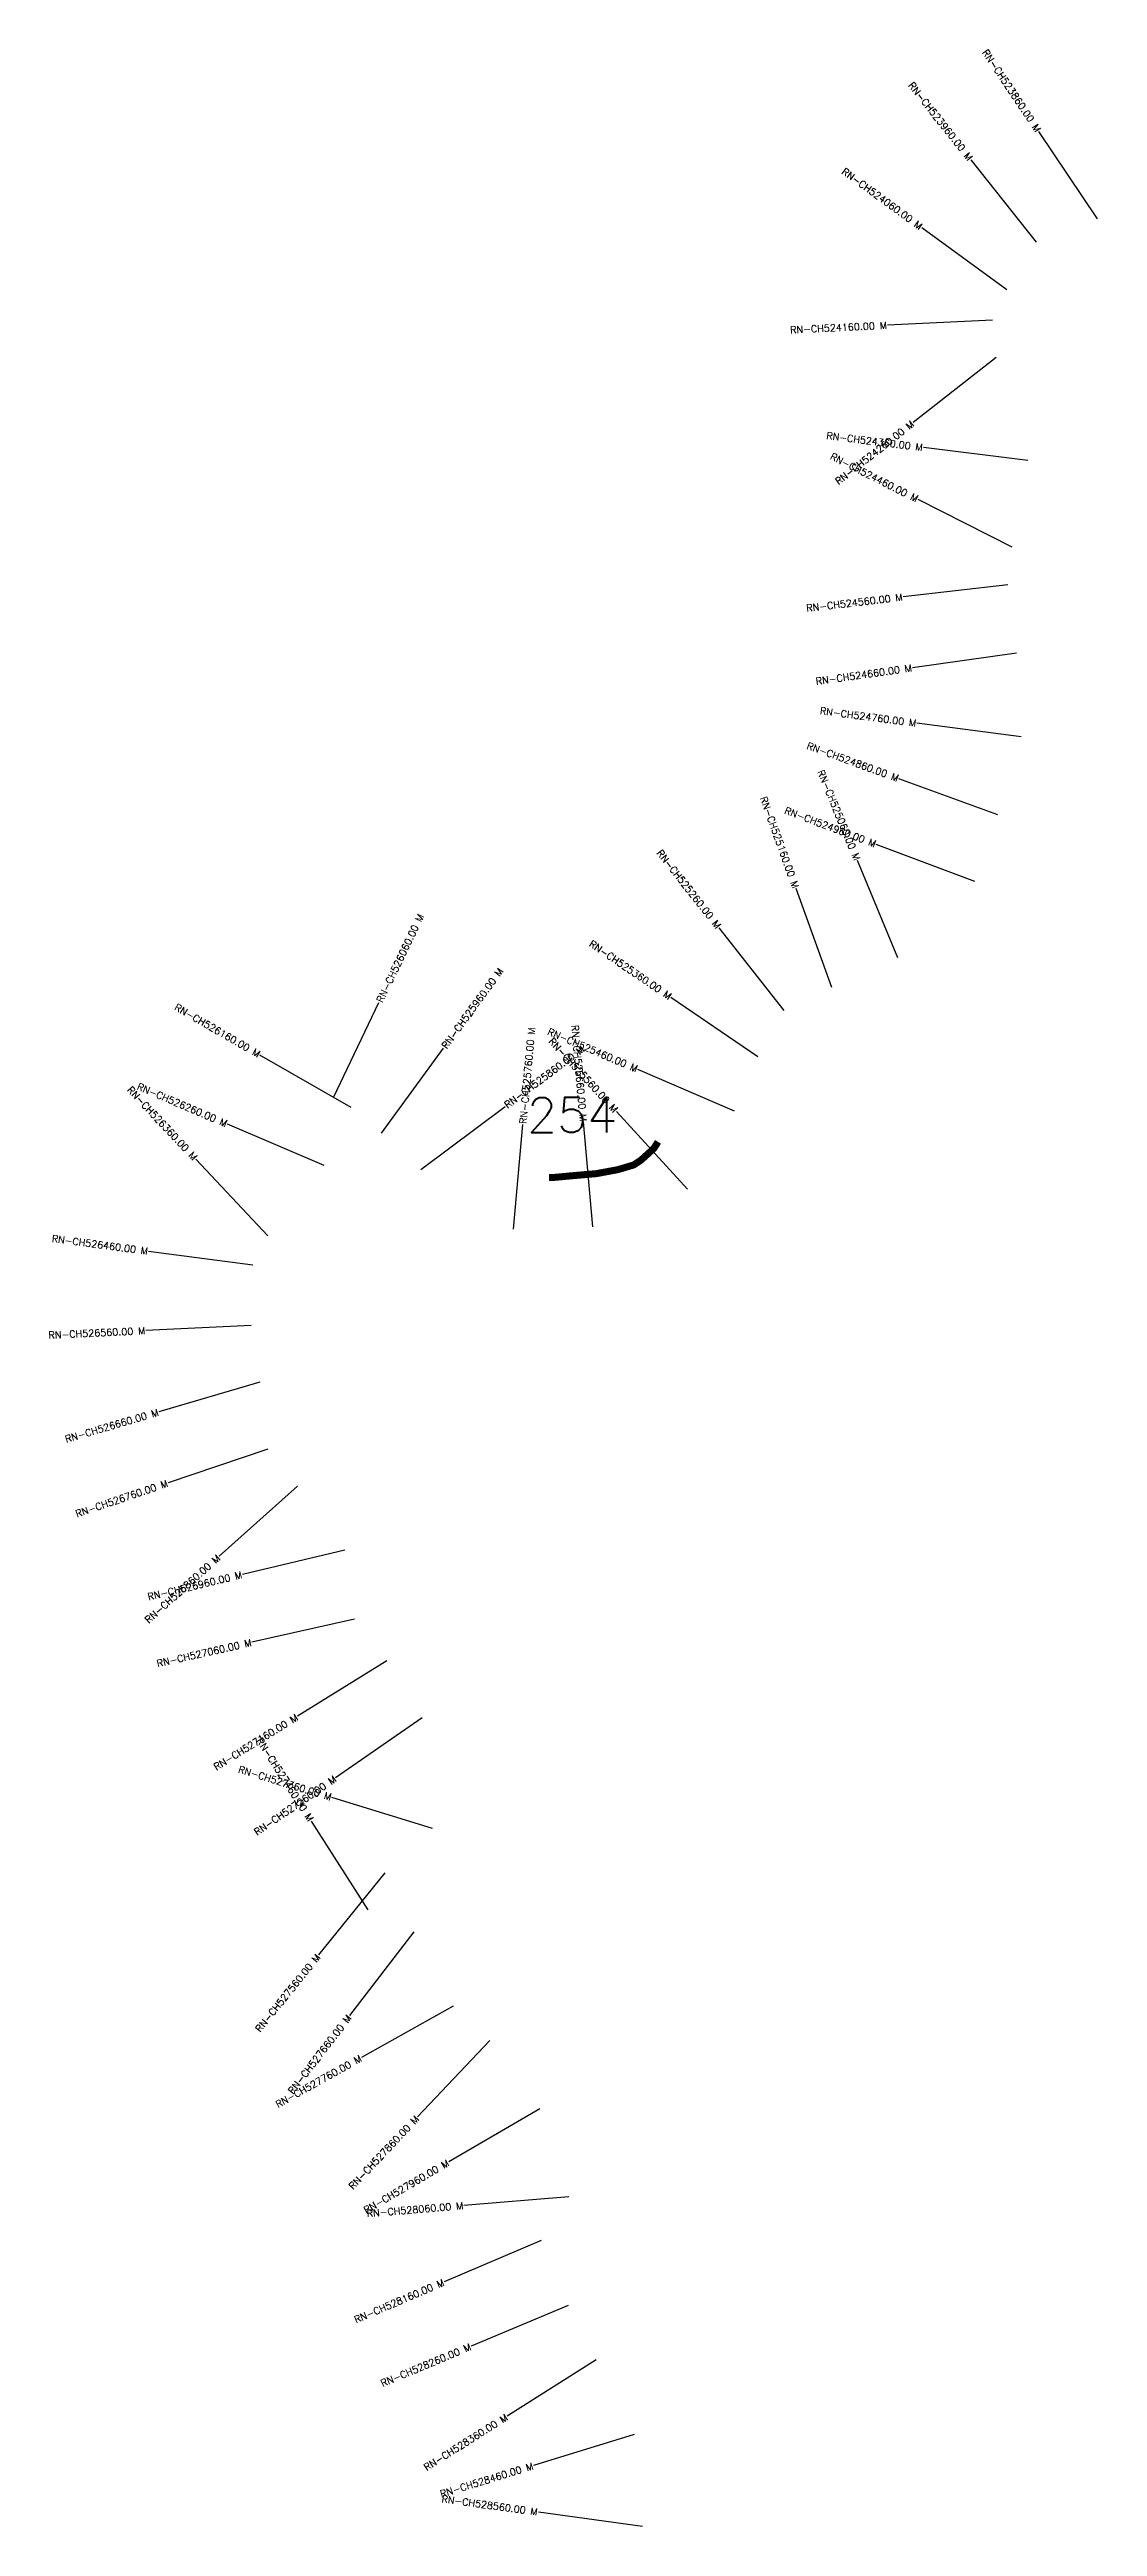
# Model space of a CAD drawing. Header units: metres. Extents: x 316875 to 322006, y 1873023 to 1876624.
# Drawn here: x 316875 to 318368, y 1873092 to 1876624 of the extents above; entities that cross this region are included whole.
import ezdxf
from ezdxf.enums import TextEntityAlignment as Align

# ---------------------------------------------------------------- set-up
doc = ezdxf.new("R2010")
doc.units = ezdxf.units.M
for name, color, linetype in [('ARTIFICIALLY PROTECTED', 4, 'Continuous'), ('CS', 134, 'Continuous'), ('CSMark', 6, 'Continuous')]:
    doc.layers.add(name, color=color, linetype=linetype)
doc.styles.get("Standard").update_dxf_attribs({"font": 'simplex.shx'})

msp = doc.modelspace()

# ---------------------------------------------------------------- texts
at = {"insert": (317555.1, 1875130.3), "char_height": 50, "attachment_point": 1}
msp.add_mtext_dynamic_manual_height_columns('254', width=84.374, gutter_width=1, heights=[74.2], dxfattribs=at)
at = {"layer": 'CSMark'}
for s, rotation, p in [('RN-CH523860.00 M', 303.7681, (318284.2, 1876508.3)), ('RN-CH523960.00 M', 308.3658, (318187.4, 1876467.9)), ('RN-CH524060.00 M', 323.7997, (318117, 1876370.9)), ('RN-CH524160.00 M', 2.7923, (318068, 1876231.3)), ('RN-CH524360.00 M', 352.8719, (318119, 1876056.9)), ('RN-CH524260.00 M', 38.1094, (318104.9, 1876092.2)), ('RN-CH524460.00 M', 333.1817, (318111.7, 1875983.1)), ('RN-CH524560.00 M', 6.6453, (318090.4, 1875843.7)), ('RN-CH524660.00 M', 8.0297, (318103.5, 1875742.7)), ('RN-CH524760.00 M', 352.58, (318109.7, 1875663.9)), ('RN-CH524860.00 M', 339.9783, (318084.3, 1875585)), ('RN-CH525060.00 M', 292.3891, (318026, 1875468.8)), ('RN-CH525160.00 M', 289.7489, (317938.4, 1875428.9)), ('RN-CH524960.00 M', 339.3301, (318052.1, 1875491.3)), ('RN-CH525260.00 M', 308.1409, (317828.4, 1875373)), ('RN-CH525360.00 M', 325.7515, (317759.5, 1875273.2)), ('RN-CH526160.00 M', 330.0066, (317173.7, 1875191.1)), ('RN-CH525460.00 M', 336.7808, (317712.2, 1875170.4)), ('RN-CH525660.00 M', 275.0543, (317635.5, 1875096.2)), ('RN-CH525560.00 M', 312.4318, (317681.9, 1875111)), ('RN-CH526260.00 M', 336.8837, (317127.2, 1875092.4)), ('RN-CH526360.00 M', 313.1365, (317082.5, 1875042.9)), ('RN-CH526460.00 M', 352.4021, (317014.9, 1874910.9)), ('RN-CH526560.00 M', 2.7275, (317011.1, 1874797.7)), ('RN-CH526660.00 M', 16.396, (317029.6, 1874681.5)), ('RN-CH526760.00 M', 18.7064, (317042.8, 1874580.3)), ('RN-CH526860.00 M', 41.8203, (317115.6, 1874475.3)), ('RN-CH526960.00 M', 13.3991, (317148.8, 1874449.8)), ('RN-CH527060.00 M', 12.7178, (317162.3, 1874353.1)), ('RN-CH527160.00 M', 31.8605, (317227.2, 1874247.3)), ('RN-CH527460.00 M', 302.5552, (317247.5, 1874099.2)), ('RN-CH527360.00 M', 342.956, (317276.1, 1874132.1)), ('RN-CH527260.00 M', 34.5816, (317281.5, 1874159.6)), ('RN-CH527560.00 M', 51.1011, (317257.6, 1873906.9)), ('RN-CH527660.00 M', 52.4787, (317301.8, 1873820.4)), ('RN-CH527760.00 M', 29.2532, (317318.3, 1873760.8)), ('RN-CH527860.00 M', 46.6159, (317398.5, 1873675.9)), ('RN-CH527960.00 M', 30.2413, (317442.9, 1873611.9)), ('RN-CH528060.00 M', 4.7212, (317464.3, 1873550)), ('RN-CH528160.00 M', 23.1659, (317436.4, 1873441)), ('RN-CH528260.00 M', 22.7158, (317474.7, 1873349.3)), ('RN-CH528360.00 M', 32.303, (317526.2, 1873249.3)), ('RN-CH528460.00 M', 17.1837, (317563.6, 1873179.1)), ('RN-CH528560.00 M', 352.134, (317570.3, 1873113.1))]:
    msp.add_text(s, height=10, rotation=rotation, dxfattribs=at).set_placement(p, align=Align.MIDDLE_RIGHT)
for s, rotation, p in [('RN-CH526060.00 M', 64.4289, (317344.6, 1875266.4)), ('RN-CH525960.00 M', 53.9868, (317436.8, 1875201.4)), ('RN-CH525760.00 M', 84.8092, (317549.4, 1875092.5)), ('RN-CH525860.00 M', 36.822, (317524.6, 1875118))]:
    msp.add_text(s, height=10, rotation=rotation, dxfattribs=at).set_placement(p, align=Align.MIDDLE_LEFT)

# ---------------------------------------------------------------- linework, layer by layer
at = {"layer": 'ARTIFICIALLY PROTECTED', "const_width": 10, "flags": 128}
msp.add_lwpolyline([(317741.8, 1875066.8), (317735.9, 1875057.4), (317717.9, 1875041), (317707.2, 1875033.9), (317684.7, 1875027.2), (317654, 1875021.5), (317616.2, 1875018.2), (317591.8, 1875015.9), (317586.3, 1875015.9)], dxfattribs=at)
at = {"layer": 'CS'}
for p, q in [((318368.1, 1876382.8), (318284.8, 1876507.5)), ((318281.1, 1876349.5), (318188, 1876467.1)), ((318238.8, 1876281.7), (318117.8, 1876370.3)), ((318218.8, 1876238.6), (318069, 1876231.3)), ((318223.7, 1876185.4), (318105.6, 1876092.8)), ((318268.8, 1876038.2), (318120, 1876056.8)), ((318246.5, 1875915), (318112.6, 1875982.7)), ((318240.3, 1875861.2), (318091.3, 1875843.8)), ((318253, 1875763.8), (318104.5, 1875742.9)), ((318259.5, 1875644.4), (318110.7, 1875663.8)), ((318226.2, 1875533.3), (318085.2, 1875584.7)), ((318083.5, 1875329.2), (318026.3, 1875467.9)), ((318193.3, 1875438), (318053, 1875490.9)), ((317989.5, 1875286.8), (317938.8, 1875427.9)), ((317921.7, 1875254.2), (317829, 1875372.2)), ((317279.4, 1875130.1), (317344.2, 1875265.5)), ((317884.3, 1875188.2), (317760.3, 1875272.6)), ((317304.4, 1875115.6), (317174.5, 1875190.6)), ((317348, 1875079.2), (317436.2, 1875200.6)), ((317850.9, 1875110.8), (317713.1, 1875170)), ((317403.8, 1875027.5), (317523.8, 1875117.4)), ((317266.1, 1875033.1), (317128.2, 1875092)), ((317535.7, 1874942.2), (317549.3, 1875091.5)), ((317648.8, 1874945.8), (317635.6, 1875095.2)), ((317783.8, 1874999.5), (317682.6, 1875110.2)), ((317185.7, 1874932.7), (317083.2, 1875042.2)), ((317164.6, 1874890.9), (317015.9, 1874910.7)), ((317161.9, 1874804.8), (317012.1, 1874797.7)), ((317174.5, 1874724.1), (317030.6, 1874681.8)), ((317185.8, 1874628.8), (317043.8, 1874580.7)), ((317228.1, 1874576), (317116.4, 1874476)), ((317295.7, 1874484.8), (317149.8, 1874450.1)), ((317309.5, 1874386.3), (317163.2, 1874353.3)), ((317355.5, 1874327), (317228.1, 1874247.8)), ((317405.8, 1874245.3), (317282.3, 1874160.1)), ((317420.4, 1874087.9), (317277, 1874131.8)), ((317328.7, 1873971.9), (317248, 1874098.4)), ((317352.4, 1874024.4), (317258.2, 1873907.6)), ((317393.8, 1873940.2), (317302.4, 1873821.2)), ((317450.1, 1873834.6), (317319.2, 1873761.3)), ((317502.2, 1873785.6), (317399.1, 1873676.6)), ((317573.3, 1873688), (317443.7, 1873612.5)), ((317614.8, 1873562.4), (317465.3, 1873550.1)), ((317575.2, 1873500.4), (317437.3, 1873441.4)), ((317614, 1873407.6), (317475.6, 1873349.7)), ((317653.9, 1873330), (317527.1, 1873249.9)), ((317707.8, 1873223.7), (317564.5, 1873179.4)), ((317719.8, 1873092.5), (317571.3, 1873113))]:
    msp.add_line(p, q, dxfattribs=at)

msp.set_redraw_order([(e.dxf.handle, doc.entitydb.next_handle()) for e in msp.query("TEXT MTEXT ATTDEF DIMENSION ARC_DIMENSION")])  # texts and dimensions are drawn at this point

doc.saveas('drawing.dxf')
